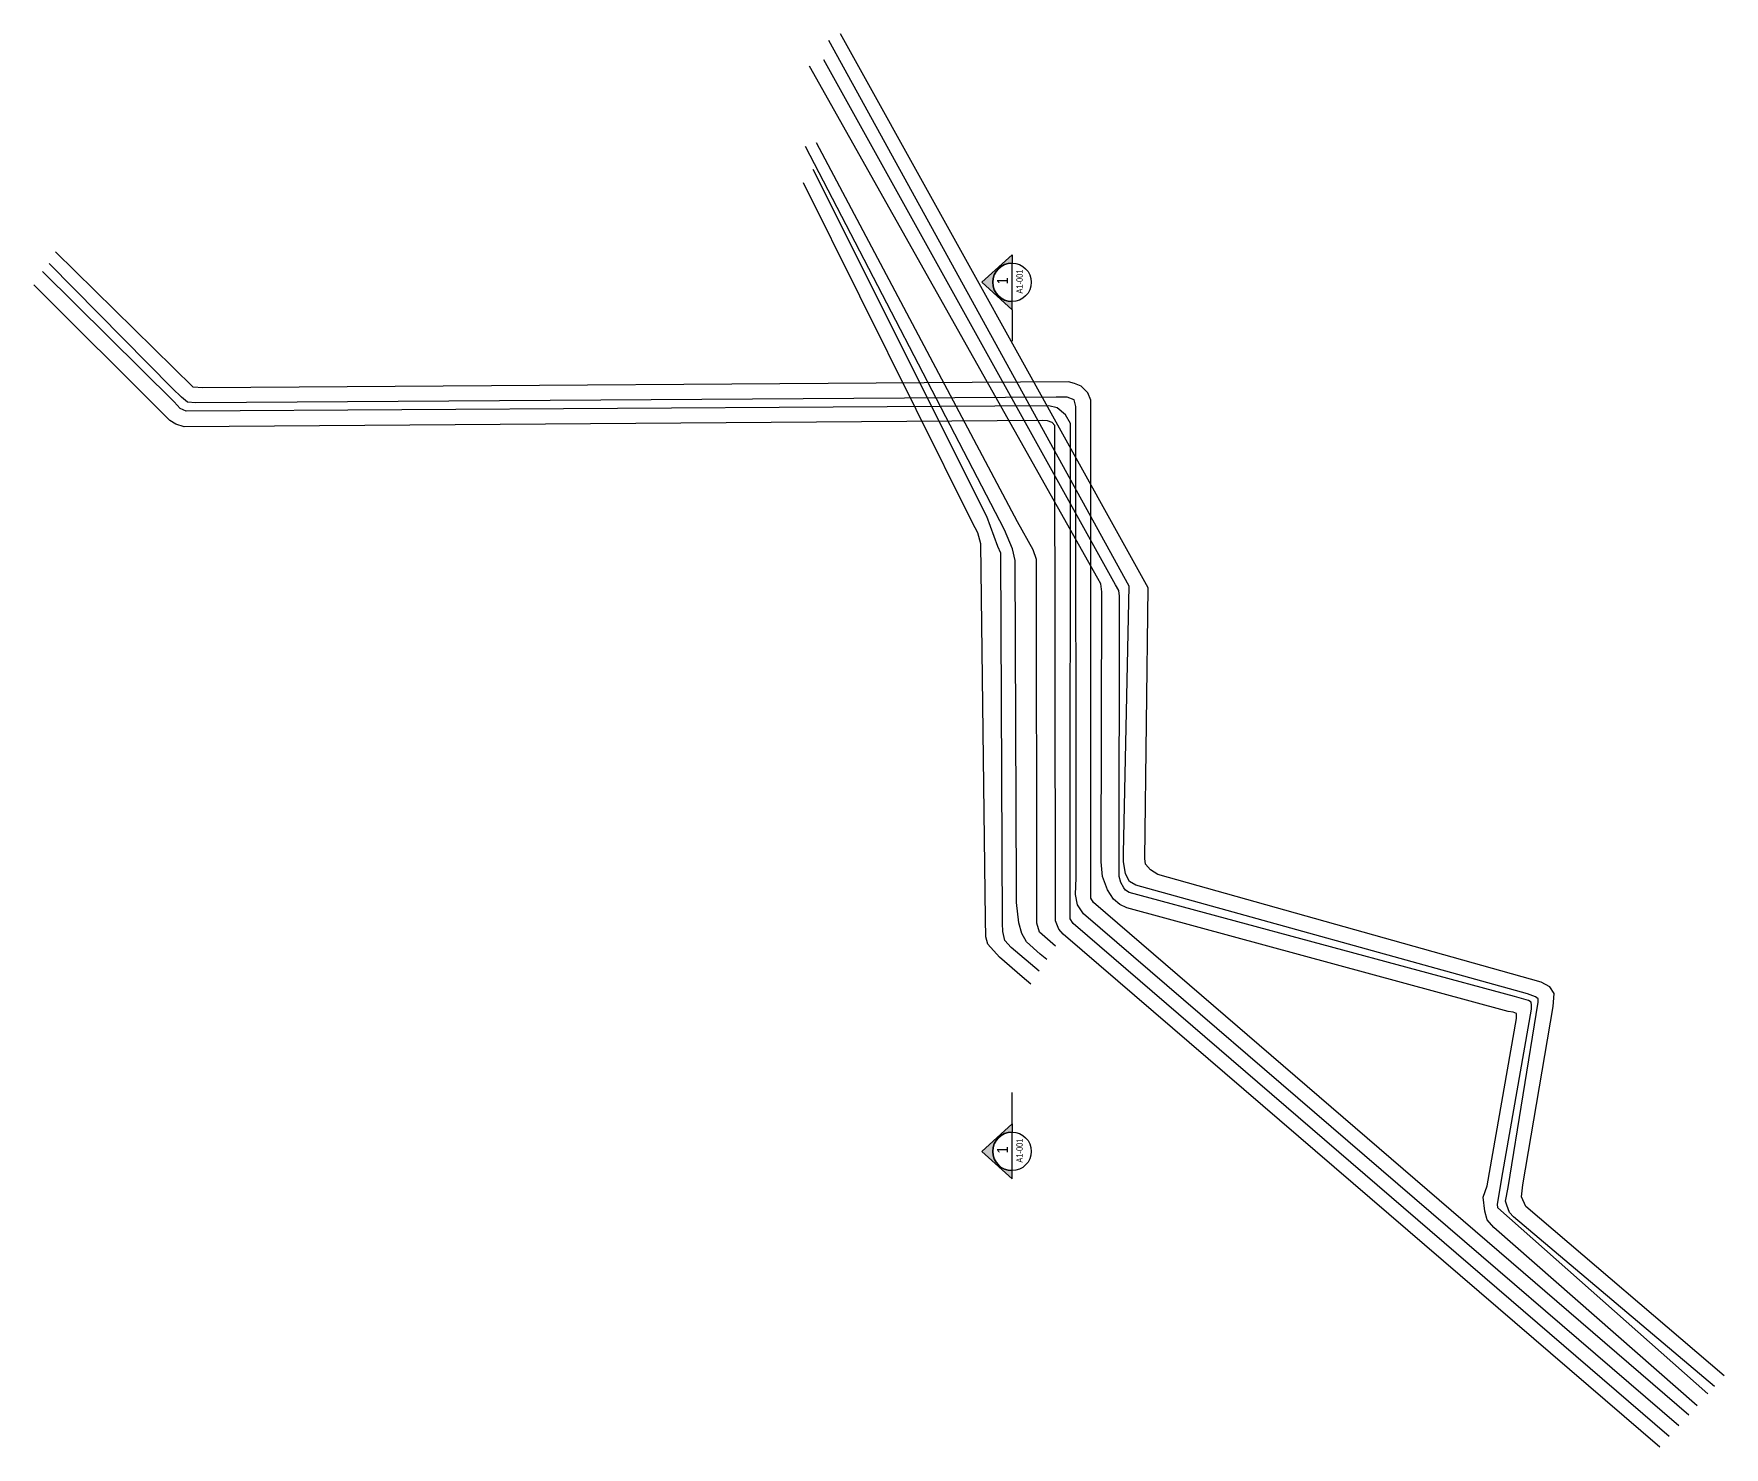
# Model space of a CAD drawing. Header units: millimetres. Extents: x 9116 to 195096, y -114281 to 55636.
# Drawn here: x 62771 to 120198, y -114281 to -66271 of the extents above; entities that cross this region are included whole.
import ezdxf

# ---------------------------------------------------------------- set-up
doc = ezdxf.new("R2010")
doc.units = ezdxf.units.MM
doc.layers.get('0').update_dxf_attribs({"linetype": 'CONTINUOUS'})
doc.layers.add('CHW F&R Lines', color=7, linetype='CONTINUOUS')
doc.layers.add('New Pipes', color=7, linetype='CONTINUOUS')
doc.styles.add('ARCH', font='archd.shx', dxfattribs={"height": 250})

msp = doc.modelspace()

# ---------------------------------------------------------------- texts
at = {"width": 639.109, "attachment_point": 1, "rotation": 90, "style": 'ARCH'}
for s, insert, char_height in [('\\pi263.3;{\\fArial Narrow|b0|i0|c0|p34;1}', (95491.2, -75044.1), 372.292), ('\\pi-50.778;{\\fArial Narrow|b0|i0|c0|p34;A1-001}', (96152.4, -75044.1), 212.738), ('\\pi-50.778;{\\fArial Narrow|b0|i0|c0|p34;A1-001}', (96152.4, -104564.9), 212.738), ('\\pi263.3;{\\fArial Narrow|b0|i0|c0|p34;1}', (95491.2, -104564.9), 372.292)]:
    msp.add_mtext(s, dxfattribs=dict(at, insert=insert, char_height=char_height))

# ---------------------------------------------------------------- blocks, each defined once
blk = doc.blocks.new('Filled Arrow Section Half A')
h = blk.add_hatch(color=256)
edge = h.paths.add_edge_path()
edge.add_line((0, 875), (969, 0))
edge.add_line((969, 0), (0, -875))
edge.add_line((0, -875), (0, -615))
edge.add_arc((0, 0), 615, 270, 450)
edge.add_line((0, 615), (0, 875))
for q in [(0, 1875), (0, 615)]:
    blk.add_line((0, 875), q)
blk.add_lwpolyline([(0, 875), (969, 0), (0, -875), (0, -615)])
blk.add_circle((0, 0), 615)
blk.add_arc((0, 0), 615, 270, 90)
blk = doc.blocks.new('Filled Arrow Section Half B')
h = blk.add_hatch(color=256)
edge = h.paths.add_edge_path()
edge.add_line((0, -875), (969, 0))
edge.add_line((969, 0), (0, 875))
edge.add_line((0, 875), (0, 615))
edge.add_arc((0, 0), 615, -90, 90, ccw=False)
edge.add_line((0, -615), (0, -875))
for q in [(0, -615), (0, -1875)]:
    blk.add_line((0, -875), q)
blk.add_lwpolyline([(0, -875), (969, 0), (0, 875), (0, 615)])
blk.add_circle((0, 0), 615)
blk.add_arc((0, 0), 615, 270, 90)

# ---------------------------------------------------------------- linework, layer by layer
for p, q in [((96004.1, -75365.8), (96004.1, -74057.4)), ((96004.1, -104886.6), (96004.1, -103578.3))]:
    msp.add_line(p, q)
at = {"layer": 'CHW F&R Lines', "color": 45}
for points in [[(118658.5, -113560.1), (98429.9, -96158.7), (98229.6, -95853), (98164.5, -95510.5), (98177.8, -94940.8), (98172.1, -78935.2), (98113.1, -78698.9), (97880.6, -78612.1), (97500.5, -78608.4), (68273.3, -78808.3), (67995.2, -78781.3), (67792.4, -78617.9), (67487.4, -78319.9), (63290.3, -74068.6)], [(118994.3, -113188.4), (98772.9, -95773.6), (98681, -95631.6), (98681.8, -78719.8), (98574.9, -78463.1), (98357.3, -78235.7), (98128.1, -78150.2), (97926, -78095.7), (68515.3, -78294.8), (68180.3, -78276.2), (63511.2, -73671.4)], [(118334.2, -113919.1), (98083.8, -96492.9), (97983.3, -96336), (97983.3, -95767.8), (97991.9, -79504.5), (97822.4, -79211.2), (97536.1, -78979.8), (97259, -78904.1), (67952, -79092.5), (67748.2, -79000.3), (67534.6, -78774.8), (63070.7, -74349.1)], [(118007.2, -114281.1), (97736.4, -96857.4), (97591.4, -96683.9), (97483.4, -96402.3), (97477.8, -96009.9), (97462.6, -79573), (97363.6, -79473.9), (97209.5, -79418.8), (97029.1, -79410), (67873.5, -79623), (67590, -79525), (67394.2, -79403.5), (67184.9, -79200.8), (62770.6, -74802.7)]]:
    msp.add_lwpolyline(points, dxfattribs=at)
at = {"layer": 'New Pipes', "color": 40}
for points in [[(119873.2, -112215.5), (113042.6, -106452.9), (112908.3, -106304.3), (112812.9, -106063.8), (112774, -105922.3), (112855.3, -105462.5), (113880.4, -99159.7), (113880.4, -99051.6), (113786.3, -98985.3), (113514.4, -98880.7), (100207.1, -95195.1), (99998.1, -95063), (99855.2, -94804.5), (99789.2, -94386.3), (99789.2, -94100.3), (99986, -85037.3), (89782.1, -66493.4)], [(120198, -111856), (113464.4, -106110.9), (113311.7, -105773.8), (113356.6, -105373.7), (114390.5, -99316.5), (114426.1, -98869.5), (114279.8, -98648), (113983.4, -98489.8), (100957.4, -94827.1), (100707.6, -94671.9), (100539.5, -94478), (100518, -94288.3), (100626.2, -85090.1), (90172.3, -66270.6)], [(119644.4, -112468.8), (112508.1, -106145.8), (112492.6, -106029.2), (112675.7, -104949.5), (113649.9, -99401), (113649.9, -99260.8), (113636.6, -99169), (113554.9, -99107.2), (113072.9, -98968.7), (99986.7, -95438.6), (99853.4, -95357.1), (99805.3, -95283), (99705.3, -95101.5), (99642.4, -94890.4), (99653.9, -85371.2), (99636, -85181.8), (99523.4, -84989.8), (89604.6, -67151.2)], [(119275.6, -112877), (112372.1, -106817.9), (112143.7, -106560.2), (112065.9, -106258.8), (112007.6, -105787.2), (112148.5, -105403.1), (113142.5, -99722.1), (113138.7, -99548.9), (113025.9, -99500), (112864.1, -99484.9), (99901.2, -95958), (99661.8, -95844.8), (99455.6, -95665.2), (99249.5, -95345.8), (99076.6, -94899.9), (99030, -94394.2), (99056.2, -85226.3), (99020.8, -84949.2), (98920.9, -84775.3), (89122.5, -67371.2)]]:
    msp.add_lwpolyline(points, dxfattribs=at)
at = {"layer": 'New Pipes', "color": 4}
for points in [[(97479, -97257.5), (96933.1, -96783.3), (96841.6, -96476.3), (96847, -95997.1), (96837.4, -84122), (96723.8, -83803.7), (96193.7, -82848.9), (89363.2, -69975.5)], [(97183.2, -97717.2), (96959.4, -97530.8), (96496.7, -97114.2), (96340.6, -96830.6), (96230.7, -96466.1), (96155.5, -95783.3), (96155.5, -95320.3), (96111.7, -84158), (96020.5, -83770), (95752.5, -83119.4), (88991.5, -70103.7)], [(96926.7, -98115.9), (95975.8, -97305.1), (95756.8, -97068.8), (95688.1, -96768), (95675.2, -96493), (95619.9, -83914.6), (95517.4, -83690.8), (95149.3, -82665.2), (89253.3, -70883.9)], [(96643.9, -98555.5), (96344.1, -98307.9), (95577.8, -97638.5), (95181.6, -97190.1), (95110.1, -96943.2), (95097.1, -96345.3), (94946.1, -83590.5), (94842.9, -83226.7), (94663.4, -82876.5), (88922.5, -71334.5)]]:
    msp.add_lwpolyline(points, dxfattribs=at)

# ---------------------------------------------------------------- block references
at = {"xscale": 1.063690358367921, "yscale": 1.063690358367921, "zscale": 1.063690358367949, "rotation": 180}
for name, p in [('Filled Arrow Section Half A', (96004.1, -74711.6)), ('Filled Arrow Section Half B', (96004.1, -104232.4))]:
    msp.add_blockref(name, p, dxfattribs=at)

msp.set_redraw_order([(e.dxf.handle, doc.entitydb.next_handle()) for e in msp.query("TEXT MTEXT ATTDEF DIMENSION ARC_DIMENSION")])  # texts and dimensions are drawn at this point

doc.saveas('drawing.dxf')
